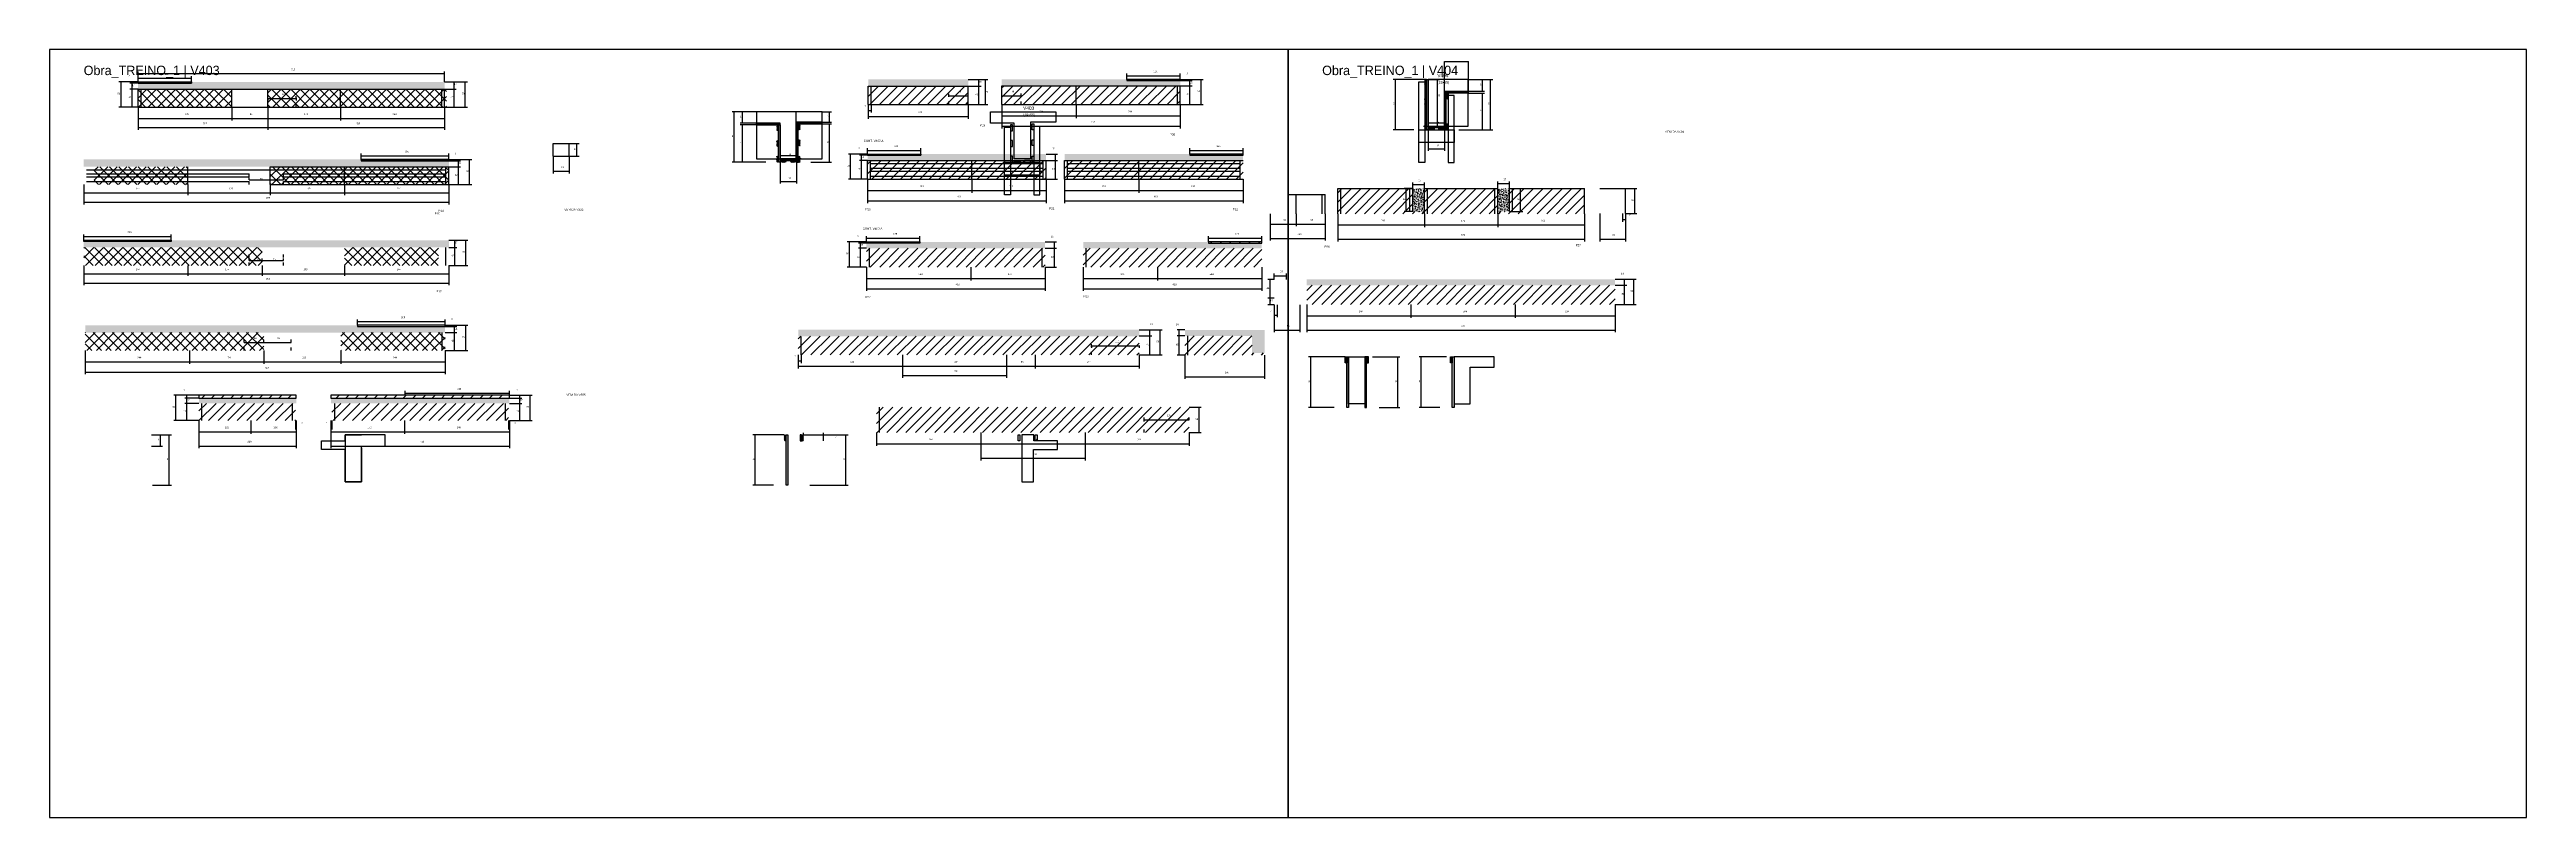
# Model space of a CAD drawing. Header units: metres. Extents: x -41 to 34800, y -36000 to 1848.
# Drawn here: x 5800 to 11600, y -5400 to -3600 of the extents above; entities that cross this region are included whole.
import ezdxf

# ---------------------------------------------------------------- set-up
doc = ezdxf.new("R2010")
doc.units = ezdxf.units.M
for name, color, linetype in [('CELL_BORDER', 8, 'Continuous'), ('CONCRETO', 251, 'Continuous'), ('COTA', 4, 'Continuous'), ('Cota Seção (2x)', 4, 'Continuous'), ('Hachura', 253, 'Continuous'), ('LABEL_ID', 3, 'Continuous'), ('Madeira', 126, 'Continuous'), ('NOMENCLATURA', 7, 'Continuous'), ('Painéis', 200, 'Continuous'), ('REAPROVEITAMENTO', 251, 'Continuous'), ('SARR_2.2x7', 40, 'Continuous'), ('SARR_3.5x7', 81, 'Continuous'), ('SARR_EDITAR', 141, 'Continuous'), ('Texto Seção', 7, 'Continuous')]:
    doc.layers.add(name, color=color, linetype=linetype)

msp = doc.modelspace()

# ---------------------------------------------------------------- hatches: boundary and pattern name
at = {"layer": 'COTA'}
h = msp.add_hatch(dxfattribs=at)
h.set_pattern_fill('AR-CONC', scale=0.03)
h.paths.add_polyline_path([(6311.2, -3693), (6311.2, -3676), (6311.2, -3676), (6132.2, -3676), (6132.2, -3676), (6132.2, -3679), (6132.2, -3679), (6007.2, -3679), (6007.2, -3679), (6007.2, -3693), (6007.2, -3693), (6311.2, -3693)])
h = msp.add_hatch(dxfattribs=at)
h.set_pattern_fill('AR-CONC', scale=0.03)
h.paths.add_polyline_path([(6311.2, -3676), (6311.2, -3693), (6311.2, -3693), (6725.2, -3693), (6725.2, -3693), (6725.2, -3676), (6725.2, -3676), (6311.2, -3676)])
h = msp.add_hatch(dxfattribs=at)
h.set_pattern_fill('AR-CONC', scale=0.03)
h.paths.add_polyline_path([(7951.3, -3686), (7951.3, -3670), (7951.3, -3670), (7717.3, -3670), (7717.3, -3670), (7717.3, -3686), (7717.3, -3686), (7951.3, -3686)])
h = msp.add_hatch(dxfattribs=at)
h.set_pattern_fill('AR-CONC', scale=0.03)
h.paths.add_polyline_path([(8029.8, -3670), (8029.8, -3685), (8029.8, -3685), (8447.8, -3685), (8447.8, -3685), (8447.8, -3673), (8447.8, -3673), (8322.8, -3673), (8322.8, -3673), (8322.8, -3670), (8322.8, -3670), (8029.8, -3670)])
h = msp.add_hatch(dxfattribs=at)
h.set_pattern_fill('AR-CONC', scale=0.03)
h.paths.add_polyline_path([(6317, -3857.7), (5880, -3857.7), (5880, -3857.7), (5880, -3874.7), (5880, -3874.7), (6317, -3874.7), (6317, -3874.7), (6317, -3857.7)])
h = msp.add_hatch(dxfattribs=at)
h.set_pattern_fill('AR-CONC', scale=0.03)
h.paths.add_polyline_path([(6530, -3860.7), (6735, -3860.7), (6735, -3860.7), (6735, -3874.7), (6735, -3874.7), (6317, -3874.7), (6317, -3874.7), (6317, -3857.7), (6317, -3857.7), (6530, -3857.7), (6530, -3857.7), (6530, -3860.7)])
h = msp.add_hatch(dxfattribs=at)
h.set_pattern_fill('AR-CONC', scale=0.03)
h.paths.add_polyline_path([(8133.5, -3860), (8133.5, -3845), (8133.5, -3845), (7838, -3845), (7838, -3845), (7838, -3848), (7838, -3848), (7715.5, -3848), (7715.5, -3848), (7715.5, -3860), (7715.5, -3860), (8133.5, -3860)])
h = msp.add_hatch(dxfattribs=at)
h.set_pattern_fill('AR-CONC', scale=0.03)
h.paths.add_polyline_path([(8176.8, -3845), (8176.8, -3860), (8176.8, -3860), (8594.8, -3860), (8594.8, -3860), (8594.8, -3848), (8594.8, -3848), (8469.8, -3848), (8469.8, -3848), (8469.8, -3845), (8469.8, -3845), (8176.8, -3845)])
h = msp.add_hatch(dxfattribs=at)
h.set_pattern_fill('AR-CONC', scale=0.03)
h.paths.add_polyline_path([(9019.4, -3925.8), (8992.4, -3925.8), (8992.4, -3979.8), (9019.4, -3979.8)])
h = msp.add_hatch(dxfattribs=at)
h.set_pattern_fill('AR-CONC', scale=0.03)
h.paths.add_polyline_path([(9218.4, -3928), (9218.4, -3925.8), (9191.4, -3925.8), (9191.4, -3979.8), (9218.4, -3979.8)])
h = msp.add_hatch(dxfattribs=at)
h.set_pattern_fill('AR-CONC', scale=0.03)
h.paths.add_polyline_path([(6085, -4050), (5880, -4050), (5880, -4050), (5880, -4064), (5880, -4064), (6298, -4064), (6298, -4064), (6298, -4047), (6298, -4047), (6085, -4047), (6085, -4047), (6085, -4050)])
h = msp.add_hatch(dxfattribs=at)
h.set_pattern_fill('AR-CONC', scale=0.03)
h.paths.add_polyline_path([(6298, -4047), (6735, -4047), (6735, -4047), (6735, -4064), (6735, -4064), (6298, -4064), (6298, -4064), (6298, -4047)])
h = msp.add_hatch(dxfattribs=at)
h.set_pattern_fill('AR-CONC', scale=0.03)
h.paths.add_polyline_path([(8131, -4065.9), (8131, -4050.9), (8131, -4050.9), (7835.5, -4050.9), (7835.5, -4050.9), (7835.5, -4053.9), (7835.5, -4053.9), (7713, -4053.9), (7713, -4053.9), (7713, -4065.9), (7713, -4065.9), (8131, -4065.9)])
h = msp.add_hatch(dxfattribs=at)
h.set_pattern_fill('AR-CONC', scale=0.03)
h.paths.add_polyline_path([(8220.6, -4050.9), (8220.6, -4065.9), (8220.6, -4065.9), (8638.6, -4065.9), (8638.6, -4065.9), (8638.6, -4053.9), (8638.6, -4053.9), (8513.6, -4053.9), (8513.6, -4053.9), (8513.6, -4050.9), (8513.6, -4050.9), (8220.6, -4050.9)])
h = msp.add_hatch(dxfattribs=at)
h.set_pattern_fill('AR-CONC', scale=0.03)
h.paths.add_polyline_path([(9465.9, -4138.5), (9465.9, -4152.5), (9465.9, -4152.5), (8743.9, -4152.5), (8743.9, -4152.5), (8743.9, -4138.5), (8743.9, -4138.5), (9465.9, -4138.5)])
h = msp.add_hatch(dxfattribs=at)
h.set_pattern_fill('AR-CONC', scale=0.03)
h.paths.add_polyline_path([(5883.6, -4246.4), (5883.6, -4263.4), (5883.6, -4263.4), (6726.1, -4263.4), (6726.1, -4263.4), (6726.1, -4249.4), (6726.1, -4249.4), (6521.1, -4249.4), (6521.1, -4249.4), (6521.1, -4246.4), (6521.1, -4246.4), (5883.6, -4246.4)])
h = msp.add_hatch(dxfattribs=at)
h.set_pattern_fill('AR-CONC', scale=0.03)
h.paths.add_polyline_path([(8351.6, -4271.9), (8351.6, -4256.9), (8351.6, -4256.9), (7553.1, -4256.9), (7553.1, -4256.9), (7553.1, -4271.9), (7553.1, -4271.9), (8351.6, -4271.9)])
h = msp.add_hatch(dxfattribs=at)
h.set_pattern_fill('AR-CONC', scale=0.03)
h.paths.add_polyline_path([(8458.5, -4257.3), (8458.5, -4271.3), (8458.5, -4271.3), (8616, -4271.3), (8616, -4271.3), (8616, -4311.3), (8616, -4311.3), (8645, -4311.3), (8645, -4311.3), (8645, -4257.3), (8645, -4257.3), (8458.5, -4257.3)])
h = msp.add_hatch(dxfattribs=at)
h.set_pattern_fill('AR-CONC', scale=0.03)
h.paths.add_polyline_path([(6377.6, -4417.3), (6149.6, -4417.3), (6149.6, -4417.3), (6149.6, -4429.3), (6149.6, -4429.3), (6377.6, -4429.3), (6377.6, -4429.3), (6377.6, -4417.3)])
h = msp.add_hatch(dxfattribs=at)
h.set_pattern_fill('AR-CONC', scale=0.03)
h.paths.add_polyline_path([(6458.8, -4417.3), (6876.8, -4417.3), (6876.8, -4417.3), (6876.8, -4429.3), (6876.8, -4429.3), (6458.8, -4429.3), (6458.8, -4429.3), (6458.8, -4417.3)])
at = {"layer": 'Hachura'}
h = msp.add_hatch(dxfattribs=at)
h.set_pattern_fill('ANSI31', scale=0.5)
h.paths.add_polyline_path([(9020.1, -3684), (9024.5, -3684), (9024.5, -3684), (9024.5, -3670), (9024.5, -3670), (9020.1, -3670), (9020.1, -3670), (9020.1, -3684)])
h = msp.add_hatch(color=8, dxfattribs=at)
h.dxf.hatch_style = 1
h.paths.add_polyline_path([(9024.5, -3670), (9028.5, -3670), (9028.5, -3670), (9028.5, -3788), (9028.5, -3788), (9024.5, -3788), (9024.5, -3788), (9024.5, -3670)])
h = msp.add_hatch(color=8, dxfattribs=at)
h.dxf.hatch_style = 1
h.paths.add_polyline_path([(9066.5, -3702), (9066.5, -3698), (9066.5, -3698), (9122.1, -3698), (9122.1, -3698), (9122.1, -3702), (9122.1, -3702), (9066.5, -3702)])
h = msp.add_hatch(color=8, dxfattribs=at)
h.dxf.hatch_style = 1
h.paths.add_polyline_path([(9070.5, -3702), (9066.5, -3702), (9066.5, -3702), (9066.5, -3788), (9066.5, -3788), (9070.5, -3788), (9070.5, -3788), (9070.5, -3702)])
h = msp.add_hatch(dxfattribs=at)
h.set_pattern_fill('ANSI31', scale=0.5)
h.paths.add_polyline_path([(9074.9, -3716), (9070.5, -3716), (9070.5, -3716), (9070.5, -3702), (9070.5, -3702), (9074.9, -3702), (9074.9, -3702), (9074.9, -3716)])
h = msp.add_hatch(dxfattribs=at)
h.set_pattern_fill('ANSI31', scale=0.5)
h.paths.add_polyline_path([(9020.1, -3729.9), (9024.5, -3729.9), (9024.5, -3729.9), (9024.5, -3715.9), (9024.5, -3715.9), (9020.1, -3715.9), (9020.1, -3715.9), (9020.1, -3729.9)])
h = msp.add_hatch(color=8, dxfattribs=at)
h.dxf.hatch_style = 1
h.paths.add_polyline_path([(7511.2, -3776.4), (7511.2, -3772.4), (7511.2, -3772.4), (7455.6, -3772.4), (7455.6, -3772.4), (7455.6, -3776.4), (7455.6, -3776.4), (7511.2, -3776.4)])
h = msp.add_hatch(dxfattribs=at)
h.set_pattern_fill('ANSI31', scale=0.5)
h.paths.add_polyline_path([(7502.8, -3790.4), (7507.2, -3790.4), (7507.2, -3790.4), (7507.2, -3776.4), (7507.2, -3776.4), (7502.8, -3776.4), (7502.8, -3776.4), (7502.8, -3790.4)])
h = msp.add_hatch(dxfattribs=at)
h.set_pattern_fill('ANSI31', scale=0.5)
h.paths.add_polyline_path([(7502.8, -3827.4), (7507.2, -3827.4), (7507.2, -3827.4), (7507.2, -3813.4), (7507.2, -3813.4), (7502.8, -3813.4), (7502.8, -3813.4), (7502.8, -3827.4)])
h = msp.add_hatch(color=8, dxfattribs=at)
h.dxf.hatch_style = 1
h.paths.add_polyline_path([(7507.2, -3776.4), (7511.2, -3776.4), (7511.2, -3776.4), (7511.2, -3864.4), (7511.2, -3864.4), (7507.2, -3864.4), (7507.2, -3864.4), (7507.2, -3776.4)])
h = msp.add_hatch(color=8, dxfattribs=at)
h.dxf.hatch_style = 1
h.paths.add_polyline_path([(7609.2, -3774.4), (7609.2, -3770.4), (7609.2, -3770.4), (7549.2, -3770.4), (7549.2, -3770.4), (7549.2, -3774.4), (7549.2, -3774.4), (7609.2, -3774.4)])
h = msp.add_hatch(color=8, dxfattribs=at)
h.dxf.hatch_style = 1
h.paths.add_polyline_path([(7553.2, -3774.4), (7549.2, -3774.4), (7549.2, -3774.4), (7549.2, -3864.4), (7549.2, -3864.4), (7553.2, -3864.4), (7553.2, -3864.4), (7553.2, -3774.4)])
h = msp.add_hatch(dxfattribs=at)
h.set_pattern_fill('ANSI31', scale=0.5)
h.paths.add_polyline_path([(7557.6, -3788.4), (7553.2, -3788.4), (7553.2, -3788.4), (7553.2, -3774.4), (7553.2, -3774.4), (7557.6, -3774.4), (7557.6, -3774.4), (7557.6, -3788.4)])
h = msp.add_hatch(dxfattribs=at)
h.set_pattern_fill('ANSI31', scale=0.5)
h.paths.add_polyline_path([(7557.6, -3825.4), (7553.2, -3825.4), (7553.2, -3825.4), (7553.2, -3811.4), (7553.2, -3811.4), (7557.6, -3811.4), (7557.6, -3811.4), (7557.6, -3825.4)])
h = msp.add_hatch(dxfattribs=at)
h.set_pattern_fill('ANSI31', scale=0.5)
h.paths.add_polyline_path([(9020.1, -3788), (9024.5, -3788), (9024.5, -3788), (9024.5, -3774), (9024.5, -3774), (9020.1, -3774), (9020.1, -3774), (9020.1, -3788)])
h = msp.add_hatch(color=8, dxfattribs=at)
h.dxf.hatch_style = 1
h.paths.add_polyline_path([(9028.5, -3783.6), (9028.5, -3780), (9028.5, -3780), (9066.5, -3780), (9066.5, -3780), (9066.5, -3783.6), (9066.5, -3783.6), (9028.5, -3783.6)])
h = msp.add_hatch(dxfattribs=at)
h.set_pattern_fill('ANSI31', scale=0.5)
h.paths.add_polyline_path([(9028.5, -3788), (9028.5, -3783.6), (9028.5, -3783.6), (9042.5, -3783.6), (9042.5, -3783.6), (9042.5, -3788), (9042.5, -3788), (9028.5, -3788)])
h = msp.add_hatch(dxfattribs=at)
h.set_pattern_fill('ANSI31', scale=0.5)
h.paths.add_polyline_path([(9066.5, -3788), (9066.5, -3783.6), (9066.5, -3783.6), (9052.5, -3783.6), (9052.5, -3783.6), (9052.5, -3788), (9052.5, -3788), (9066.5, -3788)])
h = msp.add_hatch(dxfattribs=at)
h.set_pattern_fill('ANSI31', scale=0.5)
h.paths.add_polyline_path([(9074.9, -3788), (9070.5, -3788), (9070.5, -3788), (9070.5, -3774), (9070.5, -3774), (9074.9, -3774), (9074.9, -3774), (9074.9, -3788)])
h = msp.add_hatch(dxfattribs=at)
h.set_pattern_fill('ANSI31', scale=0.5)
h.paths.add_polyline_path([(7502.8, -3864.4), (7507.2, -3864.4), (7507.2, -3864.4), (7507.2, -3850.4), (7507.2, -3850.4), (7502.8, -3850.4), (7502.8, -3850.4), (7502.8, -3864.4)])
h = msp.add_hatch(color=8, dxfattribs=at)
h.dxf.hatch_style = 1
h.paths.add_polyline_path([(7549.2, -3860), (7549.2, -3856.4), (7549.2, -3856.4), (7511.2, -3856.4), (7511.2, -3856.4), (7511.2, -3860), (7511.2, -3860), (7549.2, -3860)])
h = msp.add_hatch(dxfattribs=at)
h.set_pattern_fill('ANSI31', scale=0.5)
h.paths.add_polyline_path([(7511.2, -3864.4), (7511.2, -3860), (7511.2, -3860), (7525.2, -3860), (7525.2, -3860), (7525.2, -3864.4), (7525.2, -3864.4), (7511.2, -3864.4)])
h = msp.add_hatch(dxfattribs=at)
h.set_pattern_fill('ANSI31', scale=0.5)
h.paths.add_polyline_path([(7549.2, -3864.4), (7549.2, -3860), (7549.2, -3860), (7535.2, -3860), (7535.2, -3860), (7535.2, -3864.4), (7535.2, -3864.4), (7549.2, -3864.4)])
h = msp.add_hatch(dxfattribs=at)
h.set_pattern_fill('ANSI31', scale=0.5)
h.paths.add_polyline_path([(7557.6, -3864.4), (7553.2, -3864.4), (7553.2, -3864.4), (7553.2, -3850.4), (7553.2, -3850.4), (7557.6, -3850.4), (7557.6, -3850.4), (7557.6, -3864.4)])
h = msp.add_hatch(dxfattribs=at)
h.set_pattern_fill('ANSI31', scale=0.5)
h.paths.add_polyline_path([(8837.9, -4334.7), (8833.5, -4334.7), (8833.5, -4334.7), (8833.5, -4320.7), (8833.5, -4320.7), (8837.9, -4320.7), (8837.9, -4320.7), (8837.9, -4334.7)])
h = msp.add_hatch(color=8, dxfattribs=at)
h.dxf.hatch_style = 1
h.paths.add_polyline_path([(8837.9, -4320.7), (8841.9, -4320.7), (8841.9, -4320.7), (8841.9, -4438.7), (8841.9, -4438.7), (8837.9, -4438.7), (8837.9, -4438.7), (8837.9, -4320.7)])
h = msp.add_hatch(color=8, dxfattribs=at)
h.dxf.hatch_style = 1
h.paths.add_polyline_path([(8883.9, -4320.7), (8879.9, -4320.7), (8879.9, -4320.7), (8879.9, -4438.7), (8879.9, -4438.7), (8883.9, -4438.7), (8883.9, -4438.7), (8883.9, -4320.7)])
h = msp.add_hatch(dxfattribs=at)
h.set_pattern_fill('ANSI31', scale=0.5)
h.paths.add_polyline_path([(8883.9, -4334.7), (8888.3, -4334.7), (8888.3, -4334.7), (8888.3, -4320.7), (8888.3, -4320.7), (8883.9, -4320.7), (8883.9, -4320.7), (8883.9, -4334.7)])
h = msp.add_hatch(dxfattribs=at)
h.set_pattern_fill('ANSI31', scale=0.5)
h.paths.add_polyline_path([(9084.8, -4334.7), (9080.4, -4334.7), (9080.4, -4334.7), (9080.4, -4320.7), (9080.4, -4320.7), (9084.8, -4320.7), (9084.8, -4320.7), (9084.8, -4334.7)])
h = msp.add_hatch(color=8, dxfattribs=at)
h.dxf.hatch_style = 1
h.paths.add_polyline_path([(9084.8, -4320.7), (9088.8, -4320.7), (9088.8, -4320.7), (9088.8, -4438.7), (9088.8, -4438.7), (9084.8, -4438.7), (9084.8, -4438.7), (9084.8, -4320.7)])
h = msp.add_hatch(dxfattribs=at)
h.set_pattern_fill('ANSI31', scale=0.5)
h.paths.add_polyline_path([(7524.9, -4517.4), (7520.5, -4517.4), (7520.5, -4517.4), (7520.5, -4503.4), (7520.5, -4503.4), (7524.9, -4503.4), (7524.9, -4503.4), (7524.9, -4517.4)])
h = msp.add_hatch(color=8, dxfattribs=at)
h.dxf.hatch_style = 1
h.paths.add_polyline_path([(7524.9, -4503.4), (7528.9, -4503.4), (7528.9, -4503.4), (7528.9, -4621.4), (7528.9, -4621.4), (7524.9, -4621.4), (7524.9, -4621.4), (7524.9, -4503.4)])
h = msp.add_hatch(color=8, dxfattribs=at)
h.dxf.hatch_style = 1
h.paths.add_polyline_path([(7560.9, -4503.4), (7557.3, -4503.4), (7557.3, -4503.4), (7557.3, -4517.4), (7557.3, -4517.4), (7560.9, -4517.4), (7560.9, -4517.4), (7560.9, -4503.4)])
h = msp.add_hatch(dxfattribs=at)
h.set_pattern_fill('ANSI31', scale=0.5)
h.paths.add_polyline_path([(7565.3, -4517.4), (7560.9, -4517.4), (7560.9, -4517.4), (7560.9, -4503.4), (7560.9, -4503.4), (7565.3, -4503.4), (7565.3, -4503.4), (7565.3, -4517.4)])
at = {"layer": 'REAPROVEITAMENTO'}
h = msp.add_hatch(dxfattribs=at)
h.set_pattern_fill('ANSI31', scale=5)
h.paths.add_polyline_path([(6132.2, -3679), (6132.2, -3676), (6132.2, -3676), (6007.2, -3676), (6007.2, -3676), (6007.2, -3679), (6007.2, -3679), (6132.2, -3679)])
h = msp.add_hatch(dxfattribs=at)
h.set_pattern_fill('ANSI37', scale=5)
h.paths.add_polyline_path([(6007.2, -3693), (6007.2, -3735), (6007.2, -3735), (6226.7, -3735), (6226.7, -3735), (6226.7, -3693), (6226.7, -3693), (6007.2, -3693)])
h = msp.add_hatch(dxfattribs=at)
h.set_pattern_fill('ANSI37', scale=5)
h.paths.add_polyline_path([(6311.2, -3693), (6311.2, -3735), (6311.2, -3735), (6729.2, -3735), (6729.2, -3735), (6729.2, -3693), (6729.2, -3693), (6311.2, -3693)])
h = msp.add_hatch(dxfattribs=at)
h.set_pattern_fill('ANSI31', scale=5)
h.paths.add_polyline_path([(7717.3, -3729), (7951.3, -3729), (7951.3, -3729), (7951.3, -3686), (7951.3, -3686), (7717.3, -3686), (7717.3, -3686), (7717.3, -3729)])
h = msp.add_hatch(dxfattribs=at)
h.set_pattern_fill('ANSI31', scale=5)
h.paths.add_polyline_path([(8029.8, -3685), (8029.8, -3729), (8029.8, -3729), (8447.8, -3729), (8447.8, -3729), (8447.8, -3685), (8447.8, -3685), (8029.8, -3685)])
h = msp.add_hatch(dxfattribs=at)
h.set_pattern_fill('ANSI31', scale=5)
h.paths.add_polyline_path([(8322.8, -3673), (8322.8, -3670), (8322.8, -3670), (8447.8, -3670), (8447.8, -3670), (8447.8, -3673), (8447.8, -3673), (8322.8, -3673)])
h = msp.add_hatch(dxfattribs=at)
h.set_pattern_fill('ANSI37', scale=5)
h.paths.add_polyline_path([(5904.5, -3874.7), (5904.5, -3916.7), (5904.5, -3916.7), (6124, -3916.7), (6124, -3916.7), (6124, -3874.7), (6124, -3874.7), (5904.5, -3874.7)])
h = msp.add_hatch(dxfattribs=at)
h.set_pattern_fill('ANSI37', scale=5)
h.paths.add_polyline_path([(6317, -3874.7), (6317, -3916.7), (6317, -3916.7), (6735, -3916.7), (6735, -3916.7), (6735, -3874.7), (6735, -3874.7), (6317, -3874.7)])
h = msp.add_hatch(dxfattribs=at)
h.set_pattern_fill('ANSI31', scale=5)
h.paths.add_polyline_path([(7715.5, -3848), (7715.5, -3845), (7715.5, -3845), (7840.5, -3845), (7840.5, -3845), (7840.5, -3848), (7840.5, -3848), (7715.5, -3848)])
h = msp.add_hatch(dxfattribs=at)
h.set_pattern_fill('ANSI31', scale=5)
h.paths.add_polyline_path([(7715.5, -3860), (7715.5, -3904), (7715.5, -3904), (8133.5, -3904), (8133.5, -3904), (8133.5, -3860), (8133.5, -3860), (7715.5, -3860)])
h = msp.add_hatch(dxfattribs=at)
h.set_pattern_fill('ANSI31', scale=5)
h.paths.add_polyline_path([(8176.8, -3860), (8176.8, -3904), (8176.8, -3904), (8594.8, -3904), (8594.8, -3904), (8594.8, -3860), (8594.8, -3860), (8176.8, -3860)])
h = msp.add_hatch(dxfattribs=at)
h.set_pattern_fill('ANSI31', scale=5)
h.paths.add_polyline_path([(8469.8, -3848), (8469.8, -3845), (8469.8, -3845), (8594.8, -3845), (8594.8, -3845), (8594.8, -3848), (8594.8, -3848), (8469.8, -3848)])
h = msp.add_hatch(dxfattribs=at)
h.set_pattern_fill('ANSI31', scale=5)
h.paths.add_polyline_path([(9019.4, -3979.8), (8992.4, -3979.8), (8992.4, -3979.8), (8992.4, -3925.8), (8992.4, -3925.8), (8816.4, -3925.8), (8816.4, -3925.8), (8816.4, -3984.8), (8816.4, -3984.8), (9019.4, -3984.8), (9019.4, -3984.8), (9019.4, -3979.8)])
h = msp.add_hatch(dxfattribs=at)
h.set_pattern_fill('ANSI31', scale=5)
h.paths.add_polyline_path([(9191.4, -3984.8), (9191.4, -3925.8), (9191.4, -3925.8), (9019.4, -3925.8), (9019.4, -3925.8), (9019.4, -3984.8), (9019.4, -3984.8), (9191.4, -3984.8)])
h = msp.add_hatch(dxfattribs=at)
h.set_pattern_fill('ANSI31', scale=5)
h.paths.add_polyline_path([(9218.4, -3979.8), (9191.4, -3979.8), (9191.4, -3979.8), (9191.4, -3984.8), (9191.4, -3984.8), (9394.4, -3984.8), (9394.4, -3984.8), (9394.4, -3925.8), (9394.4, -3925.8), (9218.4, -3925.8), (9218.4, -3925.8), (9218.4, -3979.8)])
h = msp.add_hatch(dxfattribs=at)
h.set_pattern_fill('ANSI31', scale=5)
h.paths.add_polyline_path([(7713, -4053.9), (7713, -4050.9), (7713, -4050.9), (7838, -4050.9), (7838, -4050.9), (7838, -4053.9), (7838, -4053.9), (7713, -4053.9)])
h = msp.add_hatch(dxfattribs=at)
h.set_pattern_fill('ANSI31', scale=5)
h.paths.add_polyline_path([(8513.6, -4053.9), (8513.6, -4050.9), (8513.6, -4050.9), (8638.6, -4050.9), (8638.6, -4050.9), (8638.6, -4053.9), (8638.6, -4053.9), (8513.6, -4053.9)])
h = msp.add_hatch(dxfattribs=at)
h.set_pattern_fill('ANSI37', scale=5)
h.paths.add_polyline_path([(6298, -4064), (6298, -4106), (6298, -4106), (5880, -4106), (5880, -4106), (5880, -4064), (5880, -4064), (6298, -4064)])
h = msp.add_hatch(dxfattribs=at)
h.set_pattern_fill('ANSI37', scale=5)
h.paths.add_polyline_path([(6710.5, -4064), (6710.5, -4106), (6710.5, -4106), (6491, -4106), (6491, -4106), (6491, -4064), (6491, -4064), (6710.5, -4064)])
h = msp.add_hatch(dxfattribs=at)
h.set_pattern_fill('ANSI31', scale=5)
h.paths.add_polyline_path([(8131, -4109.9), (8131, -4065.9), (8131, -4065.9), (7713, -4065.9), (7713, -4065.9), (7713, -4109.9), (7713, -4109.9), (8131, -4109.9)])
h = msp.add_hatch(dxfattribs=at)
h.set_pattern_fill('ANSI31', scale=5)
h.paths.add_polyline_path([(8220.6, -4065.9), (8220.6, -4109.9), (8220.6, -4109.9), (8638.6, -4109.9), (8638.6, -4109.9), (8638.6, -4065.9), (8638.6, -4065.9), (8220.6, -4065.9)])
h = msp.add_hatch(dxfattribs=at)
h.set_pattern_fill('ANSI31', scale=5)
h.paths.add_polyline_path([(9465.9, -4197.5), (9465.9, -4152.5), (9465.9, -4152.5), (8743.9, -4152.5), (8743.9, -4152.5), (8743.9, -4197.5), (8743.9, -4197.5), (9465.9, -4197.5)])
h = msp.add_hatch(dxfattribs=at)
h.set_pattern_fill('ANSI37', scale=5)
h.paths.add_polyline_path([(6301.6, -4263.4), (6301.6, -4305.4), (6301.6, -4305.4), (5883.6, -4305.4), (5883.6, -4305.4), (5883.6, -4263.4), (5883.6, -4263.4), (6301.6, -4263.4)])
h = msp.add_hatch(dxfattribs=at)
h.set_pattern_fill('ANSI37', scale=5)
h.paths.add_polyline_path([(6482.1, -4263.4), (6482.1, -4305.4), (6482.1, -4305.4), (6726.1, -4305.4), (6726.1, -4305.4), (6726.1, -4263.4), (6726.1, -4263.4), (6482.1, -4263.4)])
h = msp.add_hatch(dxfattribs=at)
h.set_pattern_fill('ANSI31', scale=5)
h.paths.add_polyline_path([(7553.1, -4271.9), (7553.1, -4315.9), (7553.1, -4315.9), (8351.6, -4315.9), (8351.6, -4315.9), (8351.6, -4271.9), (8351.6, -4271.9), (7553.1, -4271.9)])
h = msp.add_hatch(dxfattribs=at)
h.set_pattern_fill('ANSI31', scale=5)
h.paths.add_polyline_path([(8616, -4311.3), (8616, -4271.3), (8616, -4271.3), (8458.5, -4271.3), (8458.5, -4271.3), (8458.5, -4316.3), (8458.5, -4316.3), (8645, -4316.3), (8645, -4316.3), (8645, -4311.3), (8645, -4311.3), (8616, -4311.3)])
h = msp.add_hatch(dxfattribs=at)
h.set_pattern_fill('ANSI31', scale=5)
h.paths.add_polyline_path([(6377.6, -4410.3), (6149.6, -4410.3), (6149.6, -4410.3), (6149.6, -4417.3), (6149.6, -4417.3), (6377.6, -4417.3), (6377.6, -4417.3), (6377.6, -4410.3)])
h = msp.add_hatch(dxfattribs=at)
h.set_pattern_fill('ANSI31', scale=5)
h.paths.add_polyline_path([(6375.6, -4469.3), (6375.6, -4429.3), (6375.6, -4429.3), (6149.6, -4429.3), (6149.6, -4429.3), (6149.6, -4469.3), (6149.6, -4469.3), (6375.6, -4469.3)])
h = msp.add_hatch(dxfattribs=at)
h.set_pattern_fill('ANSI31', scale=5)
h.paths.add_polyline_path([(6876.8, -4410.3), (6458.8, -4410.3), (6458.8, -4410.3), (6458.8, -4417.3), (6458.8, -4417.3), (6876.8, -4417.3), (6876.8, -4417.3), (6876.8, -4410.3)])
h = msp.add_hatch(dxfattribs=at)
h.set_pattern_fill('ANSI31', scale=5)
h.paths.add_polyline_path([(6874.8, -4469.3), (6874.8, -4429.3), (6874.8, -4429.3), (6460.8, -4429.3), (6460.8, -4429.3), (6460.8, -4469.3), (6460.8, -4469.3), (6874.8, -4469.3)])
h = msp.add_hatch(dxfattribs=at)
h.set_pattern_fill('ANSI31', scale=5)
h.paths.add_polyline_path([(8468.8, -4497.6), (8468.8, -4438.6), (8468.8, -4438.6), (7736.8, -4438.6), (7736.8, -4438.6), (7736.8, -4497.6), (7736.8, -4497.6), (8468.8, -4497.6)])

# ---------------------------------------------------------------- linework, layer by layer
at = {"layer": 'CELL_BORDER'}
for points in [[(5800, -5400), (8700, -5400), (8700, -3600), (5800, -3600)], [(8700, -5400), (11600, -5400), (11600, -3600), (8700, -3600)]]:
    msp.add_lwpolyline(points, close=True, dxfattribs=at)
at = {"layer": 'CONCRETO'}
for points in [[(9122.1, -3698), (9122.1, -3670), (9028.5, -3670), (9028.5, -3698), (9028.5, -3698), (9028.5, -3780), (9066.5, -3780), (9066.5, -3698)], [(9028.5, -3780), (9122.1, -3780), (9122.1, -3670), (9028.5, -3670)], [(7455.6, -3856.4), (7609.2, -3856.4), (7609.2, -3746.4), (7455.6, -3746.4)], [(8003.05, -3772.4), (8003.05, -3746.4), (8156.65, -3746.4), (8156.65, -3770.4), (8096.65, -3770.4), (8096.65, -3856.4), (8058.65, -3856.4), (8058.65, -3772.4)], [(8841.9, -4320.7), (8841.9, -4320.7), (8879.9, -4320.7), (8879.9, -4348.7), (8879.9, -4348.7), (8879.9, -4430.7), (8841.9, -4430.7), (8841.9, -4320.7)], [(9182.4, -4344.7), (9182.4, -4320.7), (9088.8, -4320.7), (9088.8, -4348.7), (9088.8, -4348.7), (9088.8, -4430.7), (9126.8, -4430.7), (9126.8, -4344.7)], [(6586.05, -4529.4), (6586.05, -4503.4), (6530.45, -4503.4), (6530.45, -4503.4), (6492.45, -4503.4), (6492.45, -4613.4), (6530.45, -4613.4), (6530.45, -4529.4)], [(8159.95, -4537.4), (8159.95, -4517.4), (8104.75, -4517.4), (8104.75, -4503.4), (8076.35, -4503.4), (8076.35, -4613.4), (8104.35, -4613.4), (8104.35, -4537.4)]]:
    msp.add_lwpolyline(points, close=True, dxfattribs=at)
msp.add_lwpolyline([(6530.45, -4533.4), (6530.45, -4613.4), (6492.45, -4613.4), (6492.45, -4537.4), (6436.85, -4537.4), (6436.85, -4517.4), (6492.45, -4517.4), (6492.45, -4503.4), (6530.45, -4503.4)], dxfattribs=at)
at = {"layer": 'COTA'}
for p, q in [((6007.2, -3676), (5962.4, -3676)), ((5967.4, -3735), (5967.4, -3676)), ((6007.2, -3676), (5988.4, -3676)), ((6007.2, -3679), (5988.4, -3679)), ((6007.2, -3679), (5988.4, -3679)), ((6007.2, -3693), (5988.4, -3693)), ((6007.2, -3693), (5988.4, -3693)), ((5993.4, -3679), (5993.4, -3676)), ((5993.4, -3693), (5993.4, -3679)), ((5993.4, -3735), (5993.4, -3693)), ((6007.2, -3676), (6007.2, -3662.5)), ((6007.2, -3667.5), (6132.2, -3667.5)), ((6132.2, -3676), (6132.2, -3662.5)), ((6725.2, -3676), (6752.4, -3676)), ((6725.2, -3676), (6778.4, -3676)), ((6725.2, -3693), (6752.4, -3693)), ((6725.2, -3693), (6752.4, -3693)), ((6747.4, -3693), (6747.4, -3676)), ((6747.4, -3735), (6747.4, -3693)), ((6773.4, -3735), (6773.4, -3676)), ((7905.8, -3709.7), (7905.8, -3703.8)), ((7905.8, -3708.8), (7951.3, -3708.8)), ((7951.3, -3670), (7981.2, -3670)), ((7951.3, -3670), (7996.9, -3670)), ((7951.3, -3686), (7981.2, -3686)), ((7951.3, -3686), (7981.2, -3686)), ((7951.3, -3709.7), (7951.3, -3703.8)), ((7976.2, -3686), (7976.2, -3670)), ((7976.2, -3729), (7976.2, -3686)), ((7991.9, -3729), (7991.9, -3670)), ((8029.8, -3709.7), (8029.8, -3703.8)), ((8029.8, -3708.8), (8075.3, -3708.8)), ((8075.3, -3709.7), (8075.3, -3703.8)), ((8322.8, -3670), (8322.8, -3656.5)), ((8322.8, -3661.5), (8447.8, -3661.5)), ((8447.8, -3670), (8447.8, -3656.5)), ((8447.8, -3670), (8475.4, -3670)), ((8447.8, -3670), (8501.4, -3670)), ((8447.8, -3673), (8475.4, -3673)), ((8447.8, -3673), (8475.4, -3673)), ((8447.8, -3685), (8475.4, -3685)), ((8447.8, -3685), (8475.4, -3685)), ((8470.4, -3673), (8470.4, -3670)), ((8470.4, -3685), (8470.4, -3673)), ((8470.4, -3729), (8470.4, -3685)), ((8496.4, -3729), (8496.4, -3670)), ((9020.1, -3670), (8946.6, -3670)), ((8951.6, -3788), (8951.6, -3670)), ((9122.1, -3670), (9179.5, -3670)), ((9122.1, -3670), (9160.2, -3670)), ((9122.1, -3698), (9160.2, -3698)), ((9122.1, -3702), (9160.2, -3702)), ((9155.2, -3698), (9155.2, -3670)), ((9155.2, -3788), (9155.2, -3702)), ((9174.5, -3788), (9174.5, -3670)), ((6007.2, -3735), (5962.4, -3735)), ((6007.2, -3735), (5988.4, -3735)), ((6007.2, -3735), (6007.2, -3766.6)), ((6007.2, -3735), (6007.2, -3788.2)), ((6007.2, -3761.6), (6226.7, -3761.6)), ((6226.7, -3735), (6226.7, -3766.6)), ((6226.7, -3735), (6226.7, -3766.6)), ((6226.7, -3761.6), (6311.2, -3761.6)), ((6311.2, -3735), (6311.2, -3766.6)), ((6311.2, -3735), (6311.2, -3788.2)), ((6311.2, -3735), (6311.2, -3766.6)), ((6311.2, -3735), (6311.2, -3788.2)), ((6311.2, -3761.6), (6481.2, -3761.6)), ((6481.2, -3735), (6481.2, -3766.6)), ((6481.2, -3735), (6481.2, -3766.6)), ((6481.2, -3761.6), (6725.2, -3761.6)), ((6725.2, -3735), (6725.2, -3766.6)), ((6725.2, -3735), (6725.2, -3788.2)), ((6725.2, -3735), (6752.4, -3735)), ((6725.2, -3735), (6778.4, -3735)), ((7455.6, -3746.4), (7398.2, -3746.4)), ((7403.2, -3864.4), (7403.2, -3746.4)), ((7455.6, -3746.4), (7417.5, -3746.4)), ((7422.5, -3772.4), (7422.5, -3746.4)), ((7609.2, -3746.4), (7631, -3746.4)), ((7626, -3770.4), (7626, -3746.4)), ((7717.2, -3729), (7717.2, -3747.9)), ((7717.2, -3742.9), (7724.2, -3742.9)), ((7717.3, -3729), (7717.3, -3762.3)), ((7717.3, -3757.3), (7951.3, -3757.3)), ((7724.2, -3729), (7724.2, -3747.9)), ((7951.3, -3729), (7951.3, -3762.3)), ((7951.3, -3729), (7981.2, -3729)), ((7951.3, -3729), (7996.9, -3729)), ((8029.8, -3729), (8029.8, -3760.6)), ((8029.8, -3729), (8029.8, -3784.8)), ((8029.8, -3755.6), (8203.8, -3755.6)), ((8203.8, -3729), (8203.8, -3760.6)), ((8203.8, -3729), (8203.8, -3760.6)), ((8203.8, -3755.6), (8447.8, -3755.6)), ((8447.8, -3729), (8447.8, -3760.6)), ((8447.8, -3729), (8447.8, -3784.8)), ((8447.8, -3729), (8475.4, -3729)), ((8447.8, -3729), (8501.4, -3729)), ((6007.2, -3783.2), (6311.2, -3783.2)), ((6311.2, -3783.2), (6725.2, -3783.2)), ((7017, -3820.3), (7040, -3820.3)), ((7035, -3850.3), (7035, -3820.3)), ((7455.6, -3772.4), (7417.5, -3772.4)), ((7455.6, -3776.4), (7417.5, -3776.4)), ((7422.5, -3864.4), (7422.5, -3776.4)), ((7609.2, -3770.4), (7631, -3770.4)), ((7609.2, -3774.4), (7631, -3774.4)), ((7626, -3864.4), (7626, -3774.4)), ((8029.8, -3779.8), (8447.8, -3779.8)), ((8994.9, -3788), (8946.6, -3788)), ((9028.5, -3788), (9028.5, -3837.7)), ((9066.5, -3788), (9066.5, -3837.7)), ((9100.1, -3788), (9179.5, -3788)), ((9100.1, -3788), (9160.2, -3788)), ((6530, -3857.7), (6530, -3844.1)), ((6530, -3849.1), (6735, -3849.1)), ((6735, -3857.7), (6735, -3844.1)), ((6735, -3857.7), (6762.5, -3857.7)), ((6735, -3857.7), (6788.5, -3857.7)), ((6735, -3860.7), (6762.5, -3860.7)), ((6735, -3860.7), (6762.5, -3860.7)), ((6735, -3874.7), (6762.5, -3874.7)), ((6735, -3874.7), (6762.5, -3874.7)), ((6757.5, -3860.7), (6757.5, -3857.7)), ((6757.5, -3874.7), (6757.5, -3860.7)), ((6757.5, -3916.7), (6757.5, -3874.7)), ((6783.5, -3916.7), (6783.5, -3857.7)), ((6979.1, -3850.3), (6979.1, -3890.5)), ((6979.1, -3885.5), (7017, -3885.5)), ((7017, -3850.3), (7017, -3890.5)), ((7017, -3850.3), (7040, -3850.3)), ((7477.6, -3864.4), (7398.2, -3864.4)), ((7477.6, -3864.4), (7417.5, -3864.4)), ((7511.2, -3864.4), (7511.2, -3914.1)), ((7549.2, -3864.4), (7549.2, -3914.1)), ((7582.8, -3864.4), (7631, -3864.4)), ((7715.5, -3845), (7670.6, -3845)), ((7675.6, -3904), (7675.6, -3845)), ((7715.5, -3845), (7696.6, -3845)), ((7715.5, -3848), (7696.6, -3848)), ((7715.5, -3848), (7696.6, -3848)), ((7715.5, -3860), (7696.6, -3860)), ((7715.5, -3860), (7696.6, -3860)), ((7701.6, -3848), (7701.6, -3845)), ((7701.6, -3860), (7701.6, -3848)), ((7701.6, -3904), (7701.6, -3860)), ((7715.5, -3845), (7715.5, -3831.4)), ((7715.5, -3836.4), (7840.5, -3836.4)), ((7840.5, -3845), (7840.5, -3831.4)), ((8133.5, -3845), (8160.4, -3845)), ((8133.5, -3860), (8160.4, -3860)), ((8133.5, -3860), (8160.4, -3860)), ((8155.4, -3860), (8155.4, -3845)), ((8155.4, -3904), (8155.4, -3860)), ((8469.8, -3845), (8469.8, -3831.4)), ((8469.8, -3836.4), (8594.8, -3836.4)), ((8594.8, -3845), (8594.8, -3831.4)), ((9028.5, -3832.7), (9066.5, -3832.7)), ((5880, -3916.7), (5880, -3941.2)), ((5880, -3916.7), (5880, -3963.2)), ((5880, -3936.2), (6124, -3936.2)), ((6124, -3916.7), (6124, -3941.2)), ((6124, -3916.7), (6124, -3941.2)), ((6124, -3936.2), (6317, -3936.2)), ((6317, -3916.7), (6317, -3941.2)), ((6317, -3916.7), (6317, -3941.2)), ((6317, -3936.2), (6491, -3936.2)), ((6491, -3916.7), (6491, -3941.2)), ((6491, -3916.7), (6491, -3941.2)), ((6491, -3936.2), (6735, -3936.2)), ((6735, -3916.7), (6735, -3963.2)), ((6735, -3916.7), (6735, -3941.2)), ((6735, -3916.7), (6762.5, -3916.7)), ((6735, -3916.7), (6788.5, -3916.7)), ((7511.2, -3909.1), (7549.2, -3909.1)), ((7715.5, -3904), (7670.6, -3904)), ((7715.5, -3904), (7696.6, -3904)), ((7715.5, -3904), (7715.5, -3935.6)), ((7715.5, -3904), (7715.5, -3959.8)), ((7715.5, -3930.6), (7959.5, -3930.6)), ((7959.5, -3904), (7959.5, -3935.6)), ((7959.5, -3904), (7959.5, -3935.6)), ((7959.5, -3930.6), (8133.5, -3930.6)), ((8133.5, -3904), (8133.5, -3935.6)), ((8133.5, -3904), (8133.5, -3959.8)), ((8133.5, -3904), (8160.4, -3904)), ((8176.8, -3904), (8176.8, -3935.6)), ((8176.8, -3904), (8176.8, -3959.8)), ((8176.8, -3930.6), (8350.8, -3930.6)), ((8350.8, -3904), (8350.8, -3935.6)), ((8350.8, -3904), (8350.8, -3935.6)), ((8350.8, -3930.6), (8594.8, -3930.6)), ((8594.8, -3904), (8594.8, -3935.6)), ((8594.8, -3904), (8594.8, -3959.8)), ((8992.4, -3925.8), (8972, -3925.8)), ((8977, -3979.8), (8977, -3925.8)), ((8992.4, -3925.8), (8992.4, -3911.8)), ((8992.4, -3916.8), (9019.4, -3916.8)), ((9019.4, -3925.8), (9019.4, -3911.8)), ((9191.4, -3925.8), (9191.4, -3909.4)), ((9191.4, -3914.4), (9218.4, -3914.4)), ((9218.4, -3925.8), (9218.4, -3909.4)), ((9218.4, -3925.8), (9249.5, -3925.8)), ((9244.5, -3979.8), (9244.5, -3925.8)), ((9490.1, -3925.6), (9516.8, -3925.6)), ((9511.8, -3984.6), (9511.8, -3925.6)), ((5880, -3958.2), (6735, -3958.2)), ((7715.5, -3954.8), (8133.5, -3954.8)), ((8176.8, -3954.8), (8594.8, -3954.8)), ((8658, -3984.8), (8658, -4014.3)), ((8658, -3984.8), (8658, -4047.9)), ((8719, -3984.8), (8719, -4014.3)), ((8719, -3984.8), (8719, -4014.3)), ((8787, -3984.8), (8787, -4014.3)), ((8787, -3984.8), (8787, -4047.9)), ((8816.4, -3984.8), (8816.4, -4016.3)), ((8816.4, -3984.8), (8816.4, -4049.9)), ((8992.4, -3979.8), (8972, -3979.8)), ((9019.4, -3984.8), (9019.4, -4016.3)), ((9019.4, -3984.8), (9019.4, -4016.3)), ((9191.4, -3984.8), (9191.4, -4016.3)), ((9191.4, -3984.8), (9191.4, -4016.3)), ((9218.4, -3979.8), (9249.5, -3979.8)), ((9394.4, -3984.8), (9394.4, -4016.3)), ((9394.4, -3984.8), (9394.4, -4049.9)), ((9430.1, -3984.6), (9430.1, -4049.9)), ((9483.1, -3984.6), (9483.1, -4003.6)), ((9483.1, -3998.6), (9490.1, -3998.6)), ((9490.1, -3984.6), (9490.1, -4003.6)), ((9490.1, -3984.6), (9516.8, -3984.6)), ((9490.1, -3984.6), (9490.1, -4049.9)), ((5880, -4047), (5880, -4033.4)), ((5880, -4038.4), (6085, -4038.4)), ((6085, -4047), (6085, -4033.4)), ((6735, -4047), (6753.8, -4047)), ((6735, -4047), (6779.8, -4047)), ((6748.8, -4064), (6748.8, -4047)), ((6774.8, -4106), (6774.8, -4047)), ((7713, -4050.9), (7668.1, -4050.9)), ((7673.1, -4109.9), (7673.1, -4050.9)), ((7713, -4050.9), (7694.1, -4050.9)), ((7713, -4053.9), (7694.1, -4053.9)), ((7713, -4053.9), (7694.1, -4053.9)), ((7699.1, -4053.9), (7699.1, -4050.9)), ((7699.1, -4065.9), (7699.1, -4053.9)), ((7713, -4050.9), (7713, -4037.3)), ((7713, -4042.3), (7838, -4042.3)), ((7838, -4050.9), (7838, -4037.3)), ((8131, -4050.9), (8157.9, -4050.9)), ((8152.9, -4065.9), (8152.9, -4050.9)), ((8513.6, -4050.9), (8513.6, -4037.3)), ((8513.6, -4042.3), (8638.6, -4042.3)), ((8638.6, -4050.9), (8638.6, -4037.3)), ((8658, -4009.3), (8719, -4009.3)), ((8658, -4042.9), (8787, -4042.9)), ((8719, -4009.3), (8787, -4009.3)), ((8816.4, -4011.3), (9019.4, -4011.3)), ((8816.4, -4044.9), (9394.4, -4044.9)), ((9019.4, -4011.3), (9191.4, -4011.3)), ((9191.4, -4011.3), (9394.4, -4011.3)), ((9430.1, -4044.9), (9490.1, -4044.9)), ((5880, -4106), (5880, -4152.5)), ((5880, -4106), (5880, -4130.5)), ((6124, -4106), (6124, -4130.5)), ((6124, -4106), (6124, -4130.5)), ((6298, -4106), (6298, -4130.5)), ((6298, -4106), (6298, -4130.5)), ((6491, -4106), (6491, -4130.5)), ((6491, -4106), (6491, -4130.5)), ((6735, -4064), (6753.8, -4064)), ((6735, -4064), (6753.8, -4064)), ((6735, -4106), (6735, -4130.5)), ((6735, -4106), (6735, -4152.5)), ((6735, -4106), (6753.8, -4106)), ((6735, -4106), (6779.8, -4106)), ((6748.8, -4106), (6748.8, -4064)), ((7713, -4109.9), (7668.1, -4109.9)), ((7713, -4065.9), (7694.1, -4065.9)), ((7713, -4065.9), (7694.1, -4065.9)), ((7713, -4109.9), (7694.1, -4109.9)), ((7699.1, -4109.9), (7699.1, -4065.9)), ((7713, -4109.9), (7713, -4141.4)), ((7713, -4109.9), (7713, -4165.7)), ((7957, -4109.9), (7957, -4141.4)), ((7957, -4109.9), (7957, -4141.4)), ((8131, -4065.9), (8157.9, -4065.9)), ((8131, -4065.9), (8157.9, -4065.9)), ((8131, -4109.9), (8131, -4141.4)), ((8131, -4109.9), (8131, -4165.7)), ((8131, -4109.9), (8157.9, -4109.9)), ((8152.9, -4109.9), (8152.9, -4065.9)), ((8220.6, -4109.9), (8220.6, -4141.4)), ((8220.6, -4109.9), (8220.6, -4165.7)), ((8394.6, -4109.9), (8394.6, -4141.4)), ((8394.6, -4109.9), (8394.6, -4141.4)), ((8638.6, -4109.9), (8638.6, -4141.4)), ((8638.6, -4109.9), (8638.6, -4165.7)), ((5880, -4125.5), (6124, -4125.5)), ((5880, -4147.5), (6735, -4147.5)), ((6124, -4125.5), (6298, -4125.5)), ((6298, -4125.5), (6491, -4125.5)), ((6491, -4125.5), (6735, -4125.5)), ((7713, -4136.4), (7957, -4136.4)), ((7713, -4160.7), (8131, -4160.7)), ((7957, -4136.4), (8131, -4136.4)), ((8220.6, -4136.4), (8394.6, -4136.4)), ((8220.6, -4160.7), (8638.6, -4160.7)), ((8394.6, -4136.4), (8638.6, -4136.4)), ((8667.4, -4139.1), (8653.1, -4139.1)), ((8658.1, -4183.1), (8658.1, -4139.1)), ((8667.4, -4139.1), (8667.4, -4125.1)), ((8667.4, -4130.1), (8696.4, -4130.1)), ((8696.4, -4139.1), (8696.4, -4125.1)), ((9465.9, -4138.5), (9493.3, -4138.5)), ((9465.9, -4138.5), (9514.9, -4138.5)), ((9465.9, -4152.5), (9493.3, -4152.5)), ((9465.9, -4152.5), (9493.3, -4152.5)), ((9488.3, -4152.5), (9488.3, -4138.5)), ((9488.3, -4197.5), (9488.3, -4152.5)), ((9509.9, -4197.5), (9509.9, -4138.5)), ((6521.1, -4246.4), (6521.1, -4232.8)), ((6726.1, -4246.4), (6726.1, -4232.8)), ((8667.4, -4183.1), (8653.1, -4183.1)), ((8667.4, -4183.1), (8653.1, -4183.1)), ((8667.4, -4198.1), (8653.1, -4198.1)), ((8658.1, -4198.1), (8658.1, -4183.1)), ((8667.4, -4198.1), (8667.4, -4227.6)), ((8667.4, -4198.1), (8667.4, -4262.6)), ((8667.4, -4222.6), (8674.4, -4222.6)), ((8674.4, -4198.1), (8674.4, -4227.6)), ((8727.4, -4198.1), (8727.4, -4262.6)), ((8743.9, -4197.5), (8743.9, -4229)), ((8743.9, -4197.5), (8743.9, -4262.6)), ((8743.9, -4224), (8987.9, -4224)), ((8987.9, -4197.5), (8987.9, -4229)), ((8987.9, -4197.5), (8987.9, -4229)), ((8987.9, -4224), (9231.9, -4224)), ((9231.9, -4197.5), (9231.9, -4229)), ((9231.9, -4197.5), (9231.9, -4229)), ((9231.9, -4224), (9465.9, -4224)), ((9465.9, -4197.5), (9465.9, -4229)), ((9465.9, -4197.5), (9465.9, -4262.6)), ((9465.9, -4197.5), (9493.3, -4197.5)), ((9465.9, -4197.5), (9514.9, -4197.5)), ((6256.1, -4286.4), (6256.1, -4281.4)), ((6256.1, -4286.4), (6301.6, -4286.4)), ((6301.6, -4286.4), (6301.6, -4281.4)), ((6301.6, -4286.4), (6301.6, -4281.4)), ((6301.6, -4286.4), (6366.1, -4286.4)), ((6366.1, -4286.4), (6366.1, -4281.4)), ((6521.1, -4237.8), (6726.1, -4237.8)), ((6726.1, -4246.4), (6753.6, -4246.4)), ((6726.1, -4246.4), (6779.7, -4246.4)), ((6726.1, -4249.4), (6753.6, -4249.4)), ((6726.1, -4249.4), (6753.6, -4249.4)), ((6726.1, -4263.4), (6753.6, -4263.4)), ((6726.1, -4263.4), (6753.6, -4263.4)), ((6748.6, -4249.4), (6748.6, -4246.4)), ((6748.6, -4263.4), (6748.6, -4249.4)), ((6748.6, -4305.4), (6748.6, -4263.4)), ((6774.7, -4305.4), (6774.7, -4246.4)), ((8351.6, -4256.9), (8381.5, -4256.9)), ((8351.6, -4256.9), (8405.4, -4256.9)), ((8351.6, -4270.9), (8381.5, -4270.9)), ((8351.6, -4270.9), (8381.5, -4270.9)), ((8376.5, -4270.9), (8376.5, -4256.9)), ((8376.5, -4315.9), (8376.5, -4270.9)), ((8400.4, -4315.9), (8400.4, -4256.9)), ((8458.5, -4257.3), (8440.5, -4257.3)), ((8458.5, -4271.3), (8440.5, -4271.3)), ((8458.5, -4271.3), (8440.5, -4271.3)), ((8445.5, -4271.3), (8445.5, -4257.3)), ((8445.5, -4316.3), (8445.5, -4271.3)), ((8667.4, -4257.6), (8727.4, -4257.6)), ((8743.9, -4257.6), (9465.9, -4257.6)), ((5883.6, -4305.4), (5883.6, -4337)), ((5883.6, -4305.4), (5883.6, -4361.2)), ((5883.6, -4332), (6127.6, -4332)), ((6127.6, -4305.4), (6127.6, -4337)), ((6127.6, -4305.4), (6127.6, -4337)), ((6127.6, -4332), (6301.6, -4332)), ((6301.6, -4305.4), (6301.6, -4337)), ((6301.6, -4305.4), (6301.6, -4337)), ((6301.6, -4332), (6482.1, -4332)), ((6482.1, -4305.4), (6482.1, -4337)), ((6482.1, -4305.4), (6482.1, -4337)), ((6482.1, -4332), (6726.1, -4332)), ((6726.1, -4305.4), (6726.1, -4361.2)), ((6726.1, -4305.4), (6726.1, -4337)), ((6726.1, -4305.4), (6753.6, -4305.4)), ((6726.1, -4305.4), (6779.7, -4305.4)), ((7553.1, -4315.9), (7553.1, -4347.5)), ((7553.1, -4315.9), (7553.1, -4334.8)), ((7553.1, -4329.8), (7560.1, -4329.8)), ((7553.1, -4342.5), (7797.1, -4342.5)), ((7560.1, -4315.9), (7560.1, -4334.8)), ((7797.1, -4315.9), (7797.1, -4347.5)), ((7797.1, -4315.9), (7797.1, -4369.2)), ((7797.1, -4315.9), (7797.1, -4347.5)), ((7797.1, -4342.5), (8041.1, -4342.5)), ((8041.1, -4315.9), (8041.1, -4369.2)), ((8041.1, -4315.9), (8041.1, -4347.5)), ((8041.1, -4315.9), (8041.1, -4347.5)), ((8041.1, -4342.5), (8107.6, -4342.5)), ((8107.6, -4315.9), (8107.6, -4347.5)), ((8107.6, -4315.9), (8107.6, -4347.5)), ((8107.6, -4342.5), (8351.6, -4342.5)), ((8239.6, -4293.9), (8239.6, -4299.3)), ((8239.6, -4294.3), (8351.6, -4294.3)), ((8351.6, -4293.9), (8351.6, -4299.3)), ((8351.6, -4315.9), (8351.6, -4347.5)), ((8351.6, -4315.9), (8381.5, -4315.9)), ((8351.6, -4315.9), (8405.4, -4315.9)), ((8458.5, -4316.3), (8440.5, -4316.3)), ((8458.5, -4316.3), (8458.5, -4372.1)), ((8645, -4316.3), (8645, -4372.1)), ((8833.5, -4320.7), (8748.2, -4320.7)), ((8753.2, -4438.7), (8753.2, -4320.7)), ((8897.9, -4320.7), (8961.8, -4320.7)), ((8956.8, -4438.7), (8956.8, -4320.7)), ((9070.8, -4320.7), (9006.9, -4320.7)), ((9011.9, -4438.7), (9011.9, -4320.7)), ((5883.6, -4356.2), (6726.1, -4356.2)), ((6632.8, -4410.3), (6632.8, -4400.2)), ((6632.8, -4405.2), (6876.8, -4405.2)), ((6876.8, -4410.3), (6876.8, -4400.2)), ((7797.1, -4364.2), (8041.1, -4364.2)), ((8458.5, -4367.1), (8645, -4367.1)), ((6149.6, -4410.3), (6090.8, -4410.3)), ((6095.8, -4469.3), (6095.8, -4410.3)), ((6149.6, -4410.3), (6116.7, -4410.3)), ((6149.6, -4417.3), (6116.7, -4417.3)), ((6149.6, -4417.3), (6116.7, -4417.3)), ((6149.6, -4429.3), (6116.7, -4429.3)), ((6149.6, -4429.3), (6116.7, -4429.3)), ((6121.7, -4417.3), (6121.7, -4410.3)), ((6121.7, -4429.3), (6121.7, -4417.3)), ((6121.7, -4469.3), (6121.7, -4429.3)), ((6876.8, -4410.3), (6906.3, -4410.3)), ((6876.8, -4410.3), (6930.4, -4410.3)), ((6876.8, -4417.3), (6906.3, -4417.3)), ((6876.8, -4417.3), (6906.3, -4417.3)), ((6876.8, -4429.3), (6906.3, -4429.3)), ((6876.8, -4429.3), (6906.3, -4429.3)), ((6901.3, -4417.3), (6901.3, -4410.3)), ((6901.3, -4429.3), (6901.3, -4417.3)), ((6901.3, -4469.3), (6901.3, -4429.3)), ((6925.4, -4469.3), (6925.4, -4410.3)), ((8363.3, -4468.1), (8363.3, -4462.8)), ((8468.8, -4438.6), (8496.6, -4438.6)), ((8468.8, -4468.1), (8468.8, -4462.8)), ((8491.6, -4497.6), (8491.6, -4438.6)), ((8808.3, -4438.7), (8748.2, -4438.7)), ((8913.5, -4438.7), (8961.8, -4438.7)), ((9055.2, -4438.7), (9006.9, -4438.7)), ((6038.6, -4503.4), (6064.8, -4503.4)), ((6038.6, -4503.4), (6085.3, -4503.4)), ((6059.8, -4529.4), (6059.8, -4503.4)), ((6080.3, -4621.4), (6080.3, -4503.4)), ((6149.6, -4469.3), (6090.8, -4469.3)), ((6149.6, -4469.3), (6116.7, -4469.3)), ((6149.6, -4469.3), (6149.6, -4500.8)), ((6149.6, -4469.3), (6149.6, -4534.3)), ((6149.6, -4495.8), (6271.6, -4495.8)), ((6271.6, -4469.3), (6271.6, -4500.8)), ((6271.6, -4469.3), (6271.6, -4500.8)), ((6271.6, -4495.8), (6377.6, -4495.8)), ((6375.6, -4469.3), (6375.6, -4490.9)), ((6375.6, -4485.9), (6377.6, -4485.9)), ((6377.6, -4469.3), (6377.6, -4500.8)), ((6377.6, -4469.3), (6377.6, -4534.3)), ((6377.6, -4469.3), (6377.6, -4490.9)), ((6458.8, -4469.3), (6458.8, -4500.8)), ((6458.8, -4469.3), (6458.8, -4534.3)), ((6458.8, -4469.3), (6458.8, -4490.9)), ((6458.8, -4485.9), (6460.8, -4485.9)), ((6458.8, -4495.8), (6630.8, -4495.8)), ((6460.8, -4469.3), (6460.8, -4490.9)), ((6630.8, -4469.3), (6630.8, -4500.8)), ((6630.8, -4469.3), (6630.8, -4500.8)), ((6630.8, -4495.8), (6876.8, -4495.8)), ((6874.8, -4469.3), (6874.8, -4490.9)), ((6874.8, -4485.9), (6876.8, -4485.9)), ((6876.8, -4469.3), (6876.8, -4500.8)), ((6876.8, -4469.3), (6876.8, -4534.3)), ((6876.8, -4469.3), (6876.8, -4490.9)), ((6876.8, -4469.3), (6906.3, -4469.3)), ((6876.8, -4469.3), (6930.4, -4469.3)), ((7520.5, -4503.4), (7447, -4503.4)), ((7452, -4621.4), (7452, -4503.4)), ((7565.3, -4503.4), (7565.3, -4498.4)), ((7565.3, -4503.4), (7669.8, -4503.4)), ((7565.3, -4503.4), (7612.5, -4503.4)), ((7612.5, -4517.4), (7612.5, -4498.4)), ((7664.8, -4621.4), (7664.8, -4503.4)), ((7736.8, -4497.6), (7736.8, -4529.1)), ((7980.8, -4497.6), (7980.8, -4529.1)), ((7980.8, -4497.6), (7980.8, -4529.1)), ((7980.8, -4497.6), (7980.8, -4563.2)), ((8224.8, -4497.6), (8224.8, -4529.1)), ((8224.8, -4497.6), (8224.8, -4563.2)), ((8224.8, -4497.6), (8224.8, -4529.1)), ((8363.3, -4467.8), (8468.8, -4467.8)), ((8468.8, -4497.6), (8496.6, -4497.6)), ((8468.8, -4497.6), (8468.8, -4529.1)), ((6038.6, -4529.4), (6064.8, -4529.4)), ((6149.6, -4529.3), (6377.6, -4529.3)), ((6458.8, -4529.3), (6876.8, -4529.3)), ((7736.8, -4524.1), (7980.8, -4524.1)), ((7980.8, -4524.1), (8224.8, -4524.1)), ((7980.8, -4558.2), (8224.8, -4558.2)), ((8224.8, -4524.1), (8468.8, -4524.1)), ((6041.2, -4621.4), (6085.3, -4621.4)), ((7495.3, -4621.4), (7447, -4621.4)), ((7580.5, -4621.4), (7669.8, -4621.4))]:
    msp.add_line(p, q, dxfattribs=at)
at = {"layer": 'Cota Seção (2x)'}
for p, q in [((6007.2, -3676), (6007.2, -3651.6)), ((6725.2, -3676), (6725.2, -3651.6)), ((6007.2, -3656.6), (6725.2, -3656.6)), ((9020.1, -3670), (9055, -3670)), ((9050, -3780), (9050, -3670)), ((6311.2, -3714), (6311.2, -3719.7)), ((6311.2, -3714.7), (6377.2, -3714.7)), ((6377.2, -3713), (6377.2, -3719.7)), ((7560.2, -3746.4), (7543.7, -3746.4)), ((7548.7, -3856.4), (7548.7, -3746.4)), ((9028.5, -3788), (9028.5, -3767)), ((9066.5, -3788), (9066.5, -3767)), ((9017.5, -3780), (9055, -3780)), ((9028.5, -3772), (9066.5, -3772)), ((7511.2, -3864.4), (7511.2, -3843.4)), ((7511.2, -3848.4), (7549.2, -3848.4)), ((7560.2, -3856.4), (7543.7, -3856.4)), ((7549.2, -3864.4), (7549.2, -3843.4)), ((6267.5, -3905.3), (6267.5, -3900.3)), ((6267.5, -3905.3), (6317, -3905.3)), ((6317, -3906.8), (6317, -3900.3)), ((6317, -3905.3), (6317, -3900.3)), ((6317, -3905.3), (6347.5, -3905.3)), ((6347.5, -3905.3), (6347.5, -3900.3)), ((6267.5, -4094.6), (6267.5, -4089.6)), ((6267.5, -4094.6), (6298, -4094.6)), ((6298, -4096.1), (6298, -4089.6)), ((6298, -4094.6), (6298, -4089.6)), ((6298, -4094.6), (6347.5, -4094.6)), ((6347.5, -4094.6), (6347.5, -4089.6))]:
    msp.add_line(p, q, dxfattribs=at)
at = {"layer": 'Madeira'}
for points in [[(9020.1, -3684), (9024.5, -3684), (9024.5, -3670), (9020.1, -3670)], [(9074.9, -3716), (9070.5, -3716), (9070.5, -3702), (9074.9, -3702)], [(9020.1, -3729.9), (9024.5, -3729.9), (9024.5, -3715.9), (9020.1, -3715.9)], [(8050.25, -3790.4), (8054.65, -3790.4), (8054.65, -3776.4), (8050.25, -3776.4)], [(8050.25, -3827.4), (8054.65, -3827.4), (8054.65, -3813.4), (8050.25, -3813.4)], [(8105.05, -3788.4), (8100.65, -3788.4), (8100.65, -3774.4), (8105.05, -3774.4)], [(8105.05, -3825.4), (8100.65, -3825.4), (8100.65, -3811.4), (8105.05, -3811.4)], [(9020.1, -3788), (9024.5, -3788), (9024.5, -3774), (9020.1, -3774)], [(9028.5, -3788), (9028.5, -3783.6), (9042.5, -3783.6), (9042.5, -3788)], [(9066.5, -3788), (9066.5, -3783.6), (9052.5, -3783.6), (9052.5, -3788)], [(9074.9, -3788), (9070.5, -3788), (9070.5, -3774), (9074.9, -3774)], [(8050.25, -3864.4), (8054.65, -3864.4), (8054.65, -3850.4), (8050.25, -3850.4)], [(8058.65, -3864.4), (8058.65, -3860), (8072.65, -3860), (8072.65, -3864.4)], [(8096.65, -3864.4), (8096.65, -3860), (8082.65, -3860), (8082.65, -3864.4)], [(8105.05, -3864.4), (8100.65, -3864.4), (8100.65, -3850.4), (8105.05, -3850.4)], [(8837.9, -4334.7), (8833.5, -4334.7), (8833.5, -4320.7), (8837.9, -4320.7)], [(8883.9, -4334.7), (8888.3, -4334.7), (8888.3, -4320.7), (8883.9, -4320.7)], [(9084.8, -4334.7), (9080.4, -4334.7), (9080.4, -4320.7), (9084.8, -4320.7)], [(8072.35, -4517.4), (8067.95, -4517.4), (8067.95, -4503.4), (8072.35, -4503.4)], [(8112.75, -4517.4), (8108.35, -4517.4), (8108.35, -4503.4), (8112.75, -4503.4)]]:
    msp.add_lwpolyline(points, close=True, dxfattribs=at)
at = {"layer": 'Painéis'}
for p, q in [((9066.5, -3628), (9122.3, -3628)), ((9066.5, -3698), (9066.5, -3628)), ((9122.3, -3698), (9122.3, -3628)), ((6007.2, -3676), (6132.2, -3676)), ((6007.2, -3679), (6132.2, -3679)), ((6007.2, -3693), (6311.2, -3693)), ((6007.2, -3735), (6007.2, -3693)), ((6226.7, -3735), (6226.7, -3693)), ((6311.2, -3693), (6725.2, -3693)), ((6311.2, -3735), (6311.2, -3693)), ((6481.2, -3735), (6481.2, -3693)), ((6725.2, -3735), (6725.2, -3693)), ((7717.3, -3686), (7951.3, -3686)), ((7717.3, -3729), (7717.3, -3686)), ((7951.3, -3729), (7951.3, -3686)), ((8029.8, -3685), (8447.8, -3685)), ((8029.8, -3729), (8029.8, -3685)), ((8203.8, -3729), (8203.8, -3685)), ((8322.8, -3670), (8447.8, -3670)), ((8322.8, -3673), (8447.8, -3673)), ((8447.8, -3729), (8447.8, -3685)), ((9028.5, -3788), (9028.5, -3670)), ((9066.5, -3698), (9122.1, -3698)), ((9066.5, -3702), (9066.5, -3698)), ((9066.5, -3698), (9122.3, -3698)), ((9066.5, -3788), (9066.5, -3702)), ((9066.5, -3788), (9066.5, -3702)), ((9122.1, -3702), (9122.1, -3698)), ((6007.2, -3735), (6311.2, -3735)), ((6311.2, -3735), (6725.2, -3735)), ((7717.3, -3729), (7951.3, -3729)), ((8029.8, -3729), (8447.8, -3729)), ((6979.1, -3820.3), (7017, -3820.3)), ((6979.1, -3850.3), (6979.1, -3820.3)), ((7017, -3850.3), (7017, -3820.3)), ((7455.6, -3772.4), (7511.2, -3772.4)), ((7455.6, -3776.4), (7455.6, -3772.4)), ((7511.2, -3776.4), (7511.2, -3772.4)), ((7511.2, -3864.4), (7511.2, -3776.4)), ((7549.2, -3770.4), (7609.2, -3770.4)), ((7549.2, -3774.4), (7549.2, -3770.4)), ((7549.2, -3864.4), (7549.2, -3774.4)), ((7609.2, -3774.4), (7609.2, -3770.4)), ((9028.5, -3780), (9066.5, -3780)), ((9028.5, -3783.6), (9028.5, -3780)), ((9066.5, -3783.6), (9066.5, -3780)), ((6124, -3916.7), (6124, -3874.7)), ((6317, -3874.7), (6735, -3874.7)), ((6317, -3916.7), (6317, -3874.7)), ((6491, -3916.7), (6491, -3874.7)), ((6530, -3857.7), (6735, -3857.7)), ((6530, -3860.7), (6735, -3860.7)), ((6735, -3916.7), (6735, -3874.7)), ((6979.1, -3850.3), (7017, -3850.3)), ((7511.2, -3856.4), (7549.2, -3856.4)), ((7511.2, -3860), (7511.2, -3856.4)), ((7549.2, -3860), (7549.2, -3856.4)), ((7715.5, -3845), (7840.5, -3845)), ((7715.5, -3848), (7840.5, -3848)), ((7715.5, -3860), (8133.5, -3860)), ((7715.5, -3904), (7715.5, -3860)), ((7959.5, -3904), (7959.5, -3860)), ((8133.5, -3904), (8133.5, -3860)), ((8176.8, -3860), (8594.8, -3860)), ((8176.8, -3904), (8176.8, -3860)), ((8350.8, -3904), (8350.8, -3860)), ((8469.8, -3845), (8594.8, -3845)), ((8469.8, -3848), (8594.8, -3848)), ((6317, -3916.7), (6735, -3916.7)), ((7715.5, -3904), (8133.5, -3904)), ((8176.8, -3904), (8594.8, -3904)), ((8700, -3939.8), (8787, -3939.8)), ((8719, -3984.8), (8719, -3939.8)), ((8787, -3984.8), (8787, -3939.8)), ((8816.4, -3925.8), (8992.4, -3925.8)), ((8816.4, -3984.8), (8816.4, -3925.8)), ((8992.4, -3979.8), (8992.4, -3925.8)), ((9019.4, -3925.8), (9191.4, -3925.8)), ((9019.4, -3984.8), (9019.4, -3925.8)), ((9191.4, -3984.8), (9191.4, -3925.8)), ((9218.4, -3925.8), (9394.4, -3925.8)), ((9218.4, -3979.8), (9218.4, -3925.8)), ((9394.4, -3984.8), (9394.4, -3925.8)), ((9430.1, -3925.6), (9490.1, -3925.6)), ((9490.1, -3984.6), (9490.1, -3925.6))]:
    msp.add_line(p, q, dxfattribs=at)
for points in [[(6007.2, -3676), (6132.2, -3676), (6132.2, -3679), (6007.2, -3679)], [(8447.8, -3670), (8322.8, -3670), (8322.8, -3673), (8447.8, -3673)], [(9024.5, -3670), (9028.5, -3670), (9028.5, -3788), (9024.5, -3788)], [(9066.5, -3702), (9066.5, -3698), (9122.1, -3698), (9122.1, -3702)], [(9070.5, -3702), (9066.5, -3702), (9066.5, -3788), (9070.5, -3788)], [(7511.2, -3776.4), (7511.2, -3772.4), (7455.6, -3772.4), (7455.6, -3776.4)], [(7507.2, -3776.4), (7511.2, -3776.4), (7511.2, -3864.4), (7507.2, -3864.4)], [(7609.2, -3774.4), (7609.2, -3770.4), (7549.2, -3770.4), (7549.2, -3774.4)], [(7553.2, -3774.4), (7549.2, -3774.4), (7549.2, -3864.4), (7553.2, -3864.4)], [(9028.5, -3783.6), (9028.5, -3780), (9066.5, -3780), (9066.5, -3783.6)], [(6735, -3857.7), (6530, -3857.7), (6530, -3860.7), (6735, -3860.7)], [(7549.2, -3860), (7549.2, -3856.4), (7511.2, -3856.4), (7511.2, -3860)], [(7715.5, -3845), (7840.5, -3845), (7840.5, -3848), (7715.5, -3848)], [(8594.8, -3845), (8469.8, -3845), (8469.8, -3848), (8594.8, -3848)], [(5880, -4047), (6085, -4047), (6085, -4050), (5880, -4050)], [(7713, -4050.9), (7838, -4050.9), (7838, -4053.9), (7713, -4053.9)], [(8638.6, -4050.9), (8513.6, -4050.9), (8513.6, -4053.9), (8638.6, -4053.9)], [(6726.1, -4246.4), (6521.1, -4246.4), (6521.1, -4249.4), (6726.1, -4249.4)], [(8837.9, -4320.7), (8841.9, -4320.7), (8841.9, -4438.7), (8837.9, -4438.7)], [(8883.9, -4320.7), (8879.9, -4320.7), (8879.9, -4438.7), (8883.9, -4438.7)], [(9084.8, -4320.7), (9088.8, -4320.7), (9088.8, -4438.7), (9084.8, -4438.7)], [(6149.6, -4417.3), (6377.6, -4417.3), (6377.6, -4410.3), (6149.6, -4410.3)], [(6458.8, -4417.3), (6876.8, -4417.3), (6876.8, -4410.3), (6458.8, -4410.3)], [(7524.9, -4503.4), (7528.9, -4503.4), (7528.9, -4621.4), (7524.9, -4621.4)], [(7560.9, -4503.4), (7557.3, -4503.4), (7557.3, -4517.4), (7560.9, -4517.4)]]:
    msp.add_lwpolyline(points, close=True, dxfattribs=at)
at = {"layer": 'SARR_2.2x7'}
for p, q in [((6014.2, -3735), (6014.2, -3693)), ((6377.2, -3716.5), (6377.2, -3709.5)), ((6718.3, -3735), (6718.3, -3693)), ((7724.2, -3729), (7724.2, -3686)), ((7905.8, -3711), (7905.8, -3704)), ((8075.3, -3710.5), (8075.3, -3703.5)), ((8440.9, -3729), (8440.9, -3685)), ((6377.2, -3735), (6377.2, -3728)), ((7905.8, -3729), (7905.8, -3722)), ((8075.3, -3729), (8075.3, -3722)), ((5886.9, -3881.7), (6124, -3881.7)), ((6124, -3881.7), (6317, -3881.7)), ((6317, -3881.7), (6491, -3881.7)), ((6491, -3881.7), (6728, -3881.7)), ((6728, -3916.7), (6728, -3874.7)), ((7722.4, -3904), (7722.4, -3860)), ((7722.4, -3867), (7959.5, -3867)), ((7722.4, -3878.5), (7959.5, -3878.5)), ((7722.4, -3885.5), (7959.5, -3885.5)), ((7959.5, -3867), (8126.5, -3867)), ((7959.5, -3878.5), (8126.5, -3878.5)), ((7959.5, -3885.5), (8126.5, -3885.5)), ((8126.5, -3904), (8126.5, -3860)), ((8183.8, -3904), (8183.8, -3860)), ((8183.8, -3867), (8350.8, -3867)), ((8183.8, -3878.5), (8350.8, -3878.5)), ((8183.8, -3885.5), (8350.8, -3885.5)), ((8350.8, -3867), (8587.9, -3867)), ((8350.8, -3878.5), (8587.9, -3878.5)), ((8350.8, -3885.5), (8587.9, -3885.5)), ((8587.9, -3904), (8587.9, -3860)), ((5886.9, -3891.2), (6124, -3891.2)), ((5886.9, -3898.2), (6124, -3898.2)), ((5886.9, -3909.7), (6124, -3909.7)), ((6124, -3891.2), (6267.5, -3891.2)), ((6124, -3898.2), (6267.5, -3898.2)), ((6124, -3909.7), (6267.5, -3909.7)), ((6267.5, -3898.2), (6267.5, -3891.2)), ((6267.5, -3916.7), (6267.5, -3909.7)), ((6347.5, -3891.2), (6491, -3891.2)), ((6347.5, -3898.2), (6347.5, -3891.2)), ((6347.5, -3898.2), (6491, -3898.2)), ((6347.5, -3909.7), (6491, -3909.7)), ((6347.5, -3916.7), (6347.5, -3909.7)), ((6491, -3891.2), (6728, -3891.2)), ((6491, -3898.2), (6728, -3898.2)), ((6491, -3909.7), (6728, -3909.7)), ((7722.4, -3897), (7959.5, -3897)), ((7959.5, -3897), (8126.5, -3897)), ((8183.8, -3897), (8350.8, -3897)), ((8350.8, -3897), (8587.9, -3897)), ((8780, -3984.8), (8780, -3939.8)), ((8823.4, -3984.8), (8823.4, -3925.8)), ((8985.4, -3977.8), (8985.4, -3925.8)), ((9026.4, -3984.8), (9026.4, -3925.8)), ((9184.4, -3984.8), (9184.4, -3925.8)), ((9225.4, -3977.8), (9225.4, -3925.8)), ((6267.5, -4087.5), (6267.5, -4080.5)), ((6267.5, -4106), (6267.5, -4099)), ((6347.5, -4087.5), (6347.5, -4080.5)), ((6347.5, -4106), (6347.5, -4099)), ((6728, -4106), (6728, -4064)), ((7719.9, -4109.9), (7719.9, -4065.9)), ((8124, -4109.9), (8124, -4065.9)), ((8227.5, -4109.9), (8227.5, -4065.9)), ((6256.1, -4286.9), (6256.1, -4279.9)), ((6366.1, -4286.9), (6366.1, -4279.9)), ((6719.1, -4305.4), (6719.1, -4263.4)), ((7560.1, -4315.9), (7560.1, -4272.9)), ((8239.6, -4297.4), (8239.6, -4290.4)), ((8465.5, -4316.3), (8465.5, -4271.3)), ((6256.1, -4305.4), (6256.1, -4298.4)), ((6366.1, -4305.4), (6366.1, -4298.4)), ((8239.6, -4315.9), (8239.6, -4308.9)), ((6156.6, -4469.3), (6156.6, -4429.3)), ((6368.6, -4469.3), (6368.6, -4429.3)), ((6467.8, -4469.3), (6467.8, -4429.3)), ((6867.8, -4469.3), (6867.8, -4429.3)), ((7743.8, -4497.6), (7743.8, -4438.6)), ((8363.3, -4471.6), (8363.3, -4464.6)), ((8363.3, -4497.6), (8363.3, -4490.6))]:
    msp.add_line(p, q, dxfattribs=at)
at = {"layer": 'SARR_3.5x7'}
for points in [[(9006.1, -3676), (9020.1, -3676), (9020.1, -3864.5), (9006.1, -3864.5)], [(9088.9, -3708), (9074.9, -3708), (9074.9, -3864.5), (9088.9, -3864.5)], [(8036.25, -3782.4), (8050.25, -3782.4), (8050.25, -3940.9), (8036.25, -3940.9)], [(8119.05, -3780.4), (8105.05, -3780.4), (8105.05, -3940.9), (8119.05, -3940.9)], [(9006.1, -3788), (9088.9, -3788), (9088.9, -3818.1), (9006.1, -3818.1)], [(8036.25, -3864.4), (8119.05, -3864.4), (8119.05, -3894.5), (8036.25, -3894.5)]]:
    msp.add_lwpolyline(points, close=True, dxfattribs=at)
at = {"layer": 'SARR_EDITAR'}
for p, q in [((6530, -3859.2), (6735, -3859.2)), ((7715.5, -3846.5), (7840.5, -3846.5)), ((8469.8, -3846.5), (8594.8, -3846.5))]:
    msp.add_line(p, q, dxfattribs=at)

# ---------------------------------------------------------------- texts
at = {"layer": 'COTA'}
for s, p in [('125', (8385.3, -3653.3)), ('3', (8462.2, -3657.9)), ('59', (5959.3, -3705.5)), ('3', (5985.2, -3663.9)), ('42', (5985.3, -3714)), ('14', (5993.4, -3686)), ('125', (6069.7, -3659.4)), ('42', (6739.4, -3714)), ('17', (6747.4, -3683)), ('59', (6765.3, -3705.5)), ('46', (7928.5, -3700.7)), ('43', (7967.9, -3707.5)), ('16', (7976.2, -3678)), ('59', (7991.9, -3701.5)), ('46', (8052.6, -3700.7)), ('44', (8462.3, -3707)), ('12', (8470.4, -3679)), ('59', (8488.2, -3699.5)), ('14', (9149.7, -3684)), ('220', (6117, -3753.4)), ('84', (6269, -3753.5)), ('170', (6396.2, -3753.5)), ('244', (6603.2, -3753.5)), ('13', (7417, -3759.4)), ('12', (7620.5, -3758.4)), ('7', (7708.4, -3734.9)), ('234', (7834.3, -3749.1)), ('174', (8116.8, -3747.5)), ('418', (8238.8, -3771.7)), ('244', (8325.8, -3747.5)), ('59', (8946.1, -3729)), ('43', (9149.7, -3745)), ('59', (9169, -3729)), ('304', (6159.2, -3775)), ('414', (6518.2, -3775.1)), ('59', (7397.7, -3805.4)), ('44', (7417, -3820.4)), ('45', (7620.5, -3819.4)), ('125', (7778, -3828.3)), ('125', (8532.3, -3828.3)), ('19', (9047.5, -3827.2)), ('205', (6632.5, -3841)), ('3', (6749.3, -3845.5)), ('14', (6757.5, -3867.7)), ('59', (6775.4, -3887.2)), ('19', (6998, -3878)), ('15', (7027.5, -3835.3)), ('59', (7667.5, -3874.5)), ('3', (7693.4, -3832.9)), ('44', (7693.5, -3882)), ('12', (7701.6, -3854)), ('44', (8147.4, -3882)), ('15', (8147.3, -3834.3)), ('244', (6002, -3928.1)), ('193', (6220.5, -3927.9)), ('174', (6404, -3928.1)), ('244', (6613, -3928.1)), ('42', (6749.4, -3895.7)), ('19', (7530.2, -3903.6)), ('244', (7837.5, -3922.5)), ('418', (7924.5, -3946.7)), ('174', (8046.5, -3922.5)), ('174', (8263.8, -3922.5)), ('418', (8385.8, -3946.7)), ('244', (8472.8, -3922.5)), ('27', (9005.9, -3908.7)), ('27', (9204.9, -3906.3)), ('855', (6307.5, -3950.1)), ('61', (8688.5, -4001.2)), ('68', (8753, -4001.2)), ('203', (8917.9, -4003.1)), ('54', (8968.8, -3952.8)), ('172', (9105.4, -4003.3)), ('54', (9236.4, -3952.8)), ('203', (9292.9, -4003.1)), ('7', (9499, -3990.5)), ('59', (9503.7, -3955.1)), ('205', (5982.5, -4030.3)), ('17', (6748.8, -4054)), ('3', (7690.9, -4038.7)), ('12', (7699.1, -4059.9)), ('125', (7775.5, -4034.2)), ('15', (8144.8, -4040.2)), ('125', (8576.1, -4034.2)), ('129', (8722.5, -4034.8)), ('578', (9105.4, -4036.8)), ('60', (9460.1, -4036.8)), ('244', (6002, -4117.4)), ('174', (6211, -4117.4)), ('193', (6394.5, -4117.2)), ('244', (6613, -4117.4)), ('42', (6740.7, -4085)), ('59', (6766.7, -4076.5)), ('59', (7665, -4080.4)), ('44', (7691, -4087.9)), ('44', (8144.9, -4087.9)), ('29', (8681.9, -4122)), ('855', (6307.5, -4139.4)), ('244', (7835, -4128.3)), ('418', (7922, -4152.6)), ('174', (8044, -4128.3)), ('174', (8307.6, -4128.3)), ('418', (8429.6, -4152.6)), ('244', (8516.6, -4128.3)), ('44', (8650, -4161.1)), ('45', (9480.2, -4175)), ('14', (9480.2, -4127.4)), ('59', (9501.8, -4168)), ('205', (6623.6, -4229.7)), ('3', (6740.4, -4234.2)), ('15', (8658.1, -4190.6)), ('7', (8658.5, -4214.5)), ('244', (8865.9, -4215.9)), ('244', (9109.9, -4215.9)), ('234', (9348.9, -4215.8)), ('46', (6278.8, -4278.3)), ('64', (6333.8, -4278.3)), ('42', (6740.6, -4284.4)), ('14', (6748.6, -4256.4)), ('59', (6766.5, -4275.9)), ('112', (8295.6, -4286.2)), ('45', (8368.4, -4293.4)), ('14', (8376.5, -4245.9)), ('59', (8392.2, -4286.4)), ('45', (8437.4, -4293.8)), ('14', (8437.4, -4246.3)), ('60', (8697.4, -4249.5)), ('722', (9104.9, -4249.5)), ('244', (6005.6, -4323.9)), ('174', (6214.6, -4323.9)), ('842', (6304.8, -4348.1)), ('180', (6391.8, -4323.8)), ('244', (6604.1, -4323.9)), ('7', (7544.2, -4321.7)), ('244', (7675.1, -4334.4)), ('244', (7919.1, -4334.4)), ('66', (8074.4, -4334.3)), ('244', (8229.6, -4334.4)), ('7', (6113.6, -4401.4)), ('244', (6754.8, -4397.1)), ('7', (6893.2, -4401.4)), ('244', (7919.1, -4356.1)), ('186', (8551.8, -4359)), ('59', (8747.7, -4379.7)), ('59', (8951.3, -4379.7)), ('59', (9006.4, -4379.7)), ('59', (6087.6, -4439.8)), ('40', (6113.6, -4449.3)), ('12', (6121.7, -4423.3)), ('40', (6893.2, -4449.3)), ('12', (6901.3, -4423.3)), ('59', (6917.2, -4439.8)), ('106', (8416.1, -4459.7)), ('59', (8483.4, -4468.1)), ('13', (6054.3, -4516.4)), ('122', (6210.6, -4487.7)), ('228', (6263.6, -4521.2)), ('106', (6324.6, -4487.7)), ('2', (6389.7, -4477.9)), ('2', (6446.8, -4477.9)), ('172', (6544.8, -4487.7)), ('418', (6667.8, -4521.2)), ('246', (6753.8, -4487.7)), ('2', (6888.9, -4477.9)), ('7', (7640, -4510.4)), ('244', (7858.8, -4516.1)), ('244', (8102.8, -4516.1)), ('244', (8346.8, -4516.1)), ('59', (6074.8, -4562.4)), ('59', (7446.5, -4562.4)), ('59', (7659.3, -4562.4)), ('244', (8102.8, -4550.1))]:
    msp.add_text(s, height=4, dxfattribs=at).set_placement(p)
at = {"layer": 'Cota Seção (2x)'}
for s, p in [('718', (6366.2, -3648.5)), ('66', (6344.2, -3706.6)), ('55', (9050, -3710)), ('19', (9047.5, -3772)), ('55', (7548.7, -3786.4)), ('19', (7530.2, -3848.4)), ('50', (6292.2, -3905.3)), ('30', (6332.2, -3905.3)), ('30', (6282.7, -4094.6)), ('50', (6322.7, -4094.6))]:
    msp.add_text(s, height=4, dxfattribs=at).set_placement(p)
at = {"layer": 'LABEL_ID'}
for s, p in [('Obra_TREINO_1 | V403', (5880, -3660)), ('Obra_TREINO_1 | V404', (8780, -3660))]:
    msp.add_text(s, height=22, dxfattribs=at).set_placement(p)
at = {"layer": 'NOMENCLATURA'}
for s, p in [('P19', (7978.4, -3780.1)), ('P20', (8423.6, -3801.8)), ('P10', (6701.9, -3986.6)), ('P14', (6710.7, -3980.2)), ('P20', (7710.5, -3976.8)), ('P21', (8140.7, -3975.1)), ('P22', (8570.6, -3976.8)), ('P26', (8785.5, -4064.7)), ('P27', (9373.6, -4061)), ('P12', (6705.6, -4169.5)), ('P23', (8221, -4180.9)), ('P22', (7710.5, -4182.6))]:
    msp.add_text(s, height=5, dxfattribs=at).set_placement(p)
at = {"layer": 'Texto Seção'}
for s, height, p in [('V404', 8, (9049.7, -3665)), ('(19x55)', 6, (9049.7, -3680)), ('V403', 8, (8079.85, -3741.4)), ('(19x55)', 6, (8079.85, -3756.4)), ('CONT. V403.A', 5, (7706.6, -3816.6)), ('VEM DA V404', 5, (9583, -3795.1)), ('VEM DA V302', 5, (7005.5, -3977.8)), ('CONT. V403.A', 5, (7704.1, -4022.5)), ('VEM DA V306', 5, (7010.5, -4411.6))]:
    msp.add_text(s, height=height, dxfattribs=at).set_placement(p)

doc.saveas('drawing.dxf')
